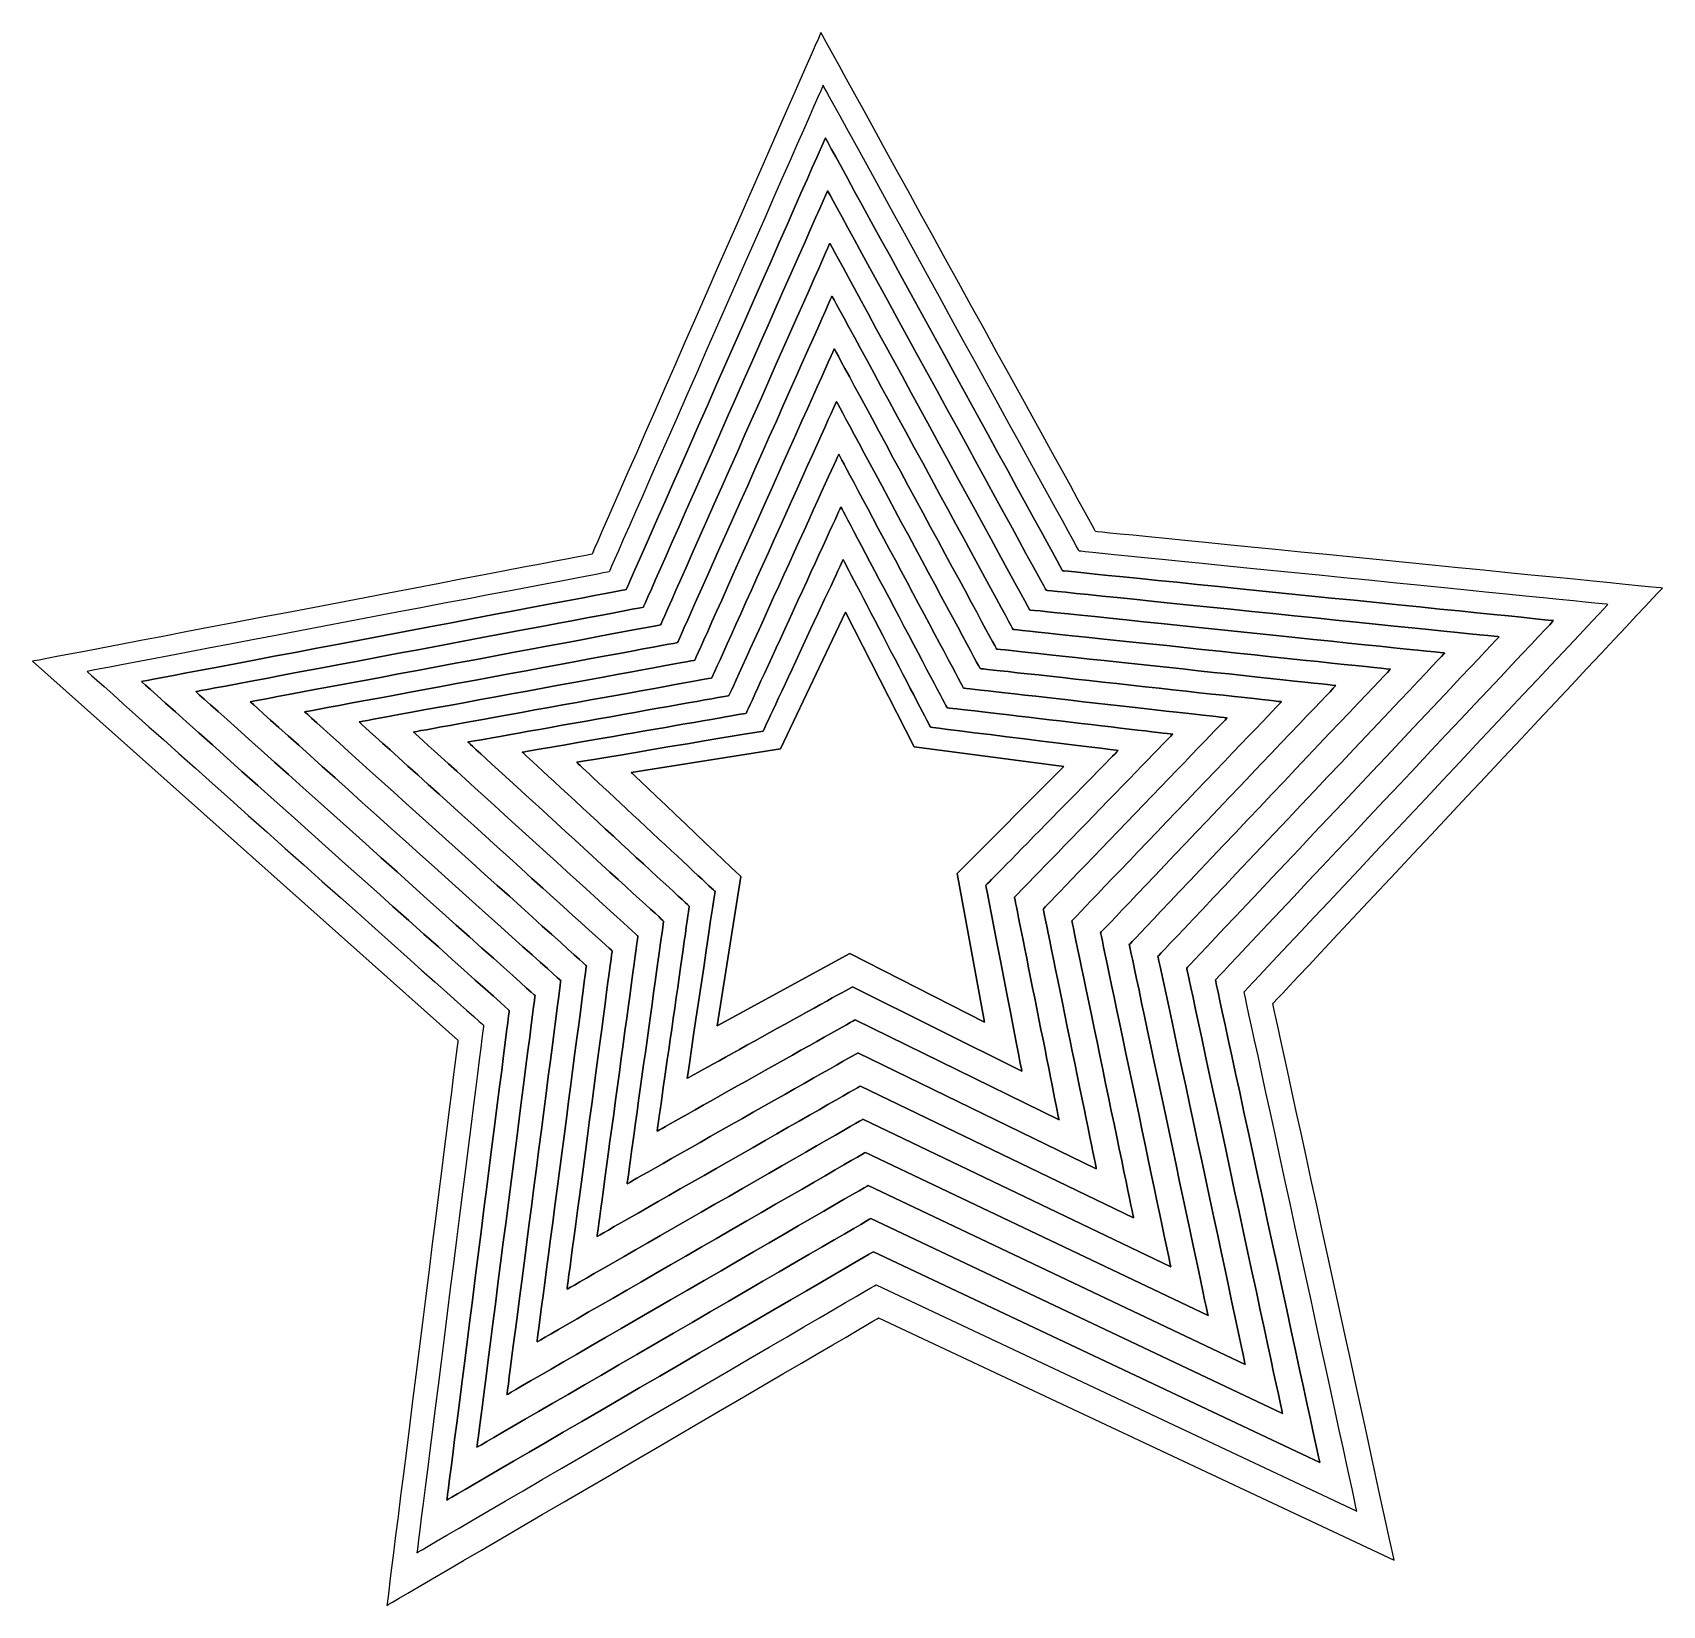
# Model space of a CAD drawing. Header units: centimetres. Extents: x -9.2 to 9.2, y -8.9 to 8.9.
import ezdxf

# ---------------------------------------------------------------- set-up
doc = ezdxf.new("R2010")
doc.units = ezdxf.units.CM
doc.header["$MEASUREMENT"] = 0
doc.layers.add('Layer 1', color=7, linetype='Continuous')

msp = doc.modelspace()

# ---------------------------------------------------------------- linework, layer by layer
at = {"layer": 'Layer 1', "color": 158, "lineweight": 25}
msp.add_open_spline([(6.18997, -8.38735), (6.18997, -8.38735), (0.3553, -5.64661), (0.3553, -5.64661), (0.3553, -5.64661), (0.3553, -5.64661), (0.3553, -5.64661), (0.35529, -5.64662), (0.35529, -5.64662), (0.34444, -5.65296), (-5.21021, -8.8993), (-5.21021, -8.8993), (-5.21021, -8.8993), (-5.21021, -8.8993), (-5.21021, -8.8993), (-5.21021, -8.89928), (-5.21021, -8.89928), (-5.20864, -8.88681), (-4.40662, -2.50327), (-4.40662, -2.50327), (-4.40662, -2.50327), (-4.40662, -2.50327), (-4.40662, -2.50327), (-4.40662, -2.50327), (-4.40662, -2.50327), (-4.40662, -2.50327), (-9.21996, 1.78472), (-9.21996, 1.78472), (-9.21996, 1.78472), (-9.21996, 1.78472), (-9.21996, 1.78472), (-9.21994, 1.78472), (-9.21994, 1.78472), (-9.2076, 1.78708), (-2.88865, 2.99694), (-2.88865, 2.99694), (-2.88865, 2.99694), (-2.88865, 2.99694), (-2.88865, 2.99694), (-2.88864, 2.99696), (-2.88864, 2.99696), (-2.88359, 3.00846), (-0.29793, 8.89976), (-0.29793, 8.89976), (-0.29793, 8.89976), (-0.29793, 8.89976), (-0.29793, 8.89976), (-0.29792, 8.89975), (-0.29792, 8.89975), (-0.29186, 8.88874), (2.81145, 3.25292), (2.81145, 3.25292), (2.81145, 3.25292), (2.81145, 3.25292), (2.81145, 3.25292), (2.81147, 3.25292), (2.81147, 3.25292), (2.82397, 3.25167), (9.22593, 2.61307), (9.22593, 2.61307), (9.22593, 2.61307), (9.22593, 2.61307), (9.22593, 2.61307), (9.22592, 2.61306), (9.22592, 2.61306), (9.21733, 2.6039), (4.81632, -2.08909), (4.81632, -2.08909), (4.81632, -2.08909), (4.81632, -2.08909), (4.81632, -2.08909), (4.81632, -2.08911), (4.81632, -2.08911), (4.819, -2.10139), (6.18997, -8.38735), (6.18997, -8.38735), (6.18997, -8.38735), (6.18997, -8.38735), (6.18997, -8.38735), (6.18997, -8.38735)], degree=3, knots=[0, 0, 0, 0, 0.04761905, 0.04761905, 0.04761905, 0.04761905, 0.0952381, 0.0952381, 0.0952381, 0.0952381, 0.14285714, 0.14285714, 0.14285714, 0.14285714, 0.19047619, 0.19047619, 0.19047619, 0.19047619, 0.23809524, 0.23809524, 0.23809524, 0.23809524, 0.28571429, 0.28571429, 0.28571429, 0.28571429, 0.33333333, 0.33333333, 0.33333333, 0.33333333, 0.38095238, 0.38095238, 0.38095238, 0.38095238, 0.42857143, 0.42857143, 0.42857143, 0.42857143, 0.47619048, 0.47619048, 0.47619048, 0.47619048, 0.52380952, 0.52380952, 0.52380952, 0.52380952, 0.57142857, 0.57142857, 0.57142857, 0.57142857, 0.61904762, 0.61904762, 0.61904762, 0.61904762, 0.66666667, 0.66666667, 0.66666667, 0.66666667, 0.71428571, 0.71428571, 0.71428571, 0.71428571, 0.76190476, 0.76190476, 0.76190476, 0.76190476, 0.80952381, 0.80952381, 0.80952381, 0.80952381, 0.85714286, 0.85714286, 0.85714286, 0.85714286, 0.9047619, 0.9047619, 0.9047619, 0.9047619, 1, 1, 1, 1], dxfattribs=at)
at = {"layer": 'Layer 1', "color": 149, "lineweight": 25}
msp.add_open_spline([(5.76863, -7.83382), (5.76863, -7.83382), (0.32582, -5.27173), (0.32582, -5.27173), (0.32582, -5.27173), (0.32582, -5.27173), (0.32582, -5.27173), (0.32581, -5.27174), (0.32581, -5.27174), (0.31595, -5.2775), (-4.87037, -8.30291), (-4.87037, -8.30291), (-4.87037, -8.30291), (-4.87037, -8.30291), (-4.87037, -8.3029), (-4.87037, -8.30289), (-4.87037, -8.30289), (-4.86894, -8.29155), (-4.11561, -2.33476), (-4.11561, -2.33476), (-4.11561, -2.33476), (-4.11561, -2.33476), (-4.11561, -2.33476), (-4.11561, -2.33476), (-4.11561, -2.33476), (-4.11605, -2.33435), (-8.60415, 1.67043), (-8.60415, 1.67043), (-8.60415, 1.67043), (-8.60415, 1.67043), (-8.60415, 1.67043), (-8.60414, 1.67043), (-8.60414, 1.67043), (-8.59292, 1.67258), (-2.69487, 2.79686), (-2.69487, 2.79686), (-2.69487, 2.79686), (-2.69487, 2.79686), (-2.69487, 2.79686), (-2.69487, 2.79687), (-2.69487, 2.79687), (-2.69028, 2.80733), (-0.27274, 8.30338), (-0.27274, 8.30338), (-0.27274, 8.30338), (-0.27274, 8.30338), (-0.27274, 8.30338), (-0.27273, 8.30337), (-0.27273, 8.30337), (-0.26722, 8.29337), (2.62464, 3.03141), (2.62464, 3.03141), (2.62464, 3.03141), (2.62464, 3.03141), (2.62464, 3.03141), (2.62466, 3.03141), (2.62466, 3.03141), (2.63603, 3.03028), (8.61013, 2.42944), (8.61013, 2.42944), (8.61013, 2.42944), (8.61013, 2.42944), (8.61013, 2.42944), (8.61012, 2.42943), (8.61012, 2.42943), (8.60231, 2.42109), (4.49152, -1.95525), (4.49152, -1.95525), (4.49152, -1.95525), (4.49152, -1.95525), (4.49152, -1.95526), (4.49152, -1.95527), (4.49152, -1.95527), (4.49395, -1.96643), (5.76863, -7.83382), (5.76863, -7.83382), (5.76863, -7.83382), (5.76863, -7.83382), (5.76863, -7.83382), (5.76863, -7.83382)], degree=3, knots=[0, 0, 0, 0, 0.04761905, 0.04761905, 0.04761905, 0.04761905, 0.0952381, 0.0952381, 0.0952381, 0.0952381, 0.14285714, 0.14285714, 0.14285714, 0.14285714, 0.19047619, 0.19047619, 0.19047619, 0.19047619, 0.23809524, 0.23809524, 0.23809524, 0.23809524, 0.28571429, 0.28571429, 0.28571429, 0.28571429, 0.33333333, 0.33333333, 0.33333333, 0.33333333, 0.38095238, 0.38095238, 0.38095238, 0.38095238, 0.42857143, 0.42857143, 0.42857143, 0.42857143, 0.47619048, 0.47619048, 0.47619048, 0.47619048, 0.52380952, 0.52380952, 0.52380952, 0.52380952, 0.57142857, 0.57142857, 0.57142857, 0.57142857, 0.61904762, 0.61904762, 0.61904762, 0.61904762, 0.66666667, 0.66666667, 0.66666667, 0.66666667, 0.71428571, 0.71428571, 0.71428571, 0.71428571, 0.76190476, 0.76190476, 0.76190476, 0.76190476, 0.80952381, 0.80952381, 0.80952381, 0.80952381, 0.85714286, 0.85714286, 0.85714286, 0.85714286, 0.9047619, 0.9047619, 0.9047619, 0.9047619, 1, 1, 1, 1], dxfattribs=at)
at = {"layer": 'Layer 1', "color": 138}
for points, knots in [([(5.34728, -7.2803), (5.34728, -7.2803), (0.29632, -4.89688), (0.29632, -4.89688), (0.29632, -4.89688), (0.29632, -4.89688), (0.29632, -4.89688), (0.29631, -4.89689), (0.29631, -4.89689), (0.28743, -4.90208), (-4.53055, -7.70654), (-4.53055, -7.70654), (-4.53055, -7.70654), (-4.53055, -7.70654), (-4.53055, -7.70654), (-4.53055, -7.70653), (-4.53055, -7.70653), (-4.52927, -7.69633), (-3.82461, -2.16628), (-3.82461, -2.16628), (-3.82461, -2.16628), (-3.82461, -2.16628), (-3.82461, -2.16628), (-3.82461, -2.16628), (-3.82461, -2.16628), (-3.82549, -2.16545), (-7.98835, 1.55611), (-7.98835, 1.55611), (-7.98835, 1.55611), (-7.98835, 1.55611), (-7.98835, 1.55611), (-7.98834, 1.55611), (-7.98834, 1.55611), (-7.97824, 1.55804), (-2.5011, 2.59675), (-2.5011, 2.59675), (-2.5011, 2.59675), (-2.5011, 2.59675), (-2.5011, 2.59675), (-2.5011, 2.59676), (-2.5011, 2.59676), (-2.49697, 2.60618), (-0.24756, 7.70698), (-0.24756, 7.70698), (-0.24756, 7.70698), (-0.24756, 7.70698), (-0.24756, 7.70698), (-0.24755, 7.70697), (-0.24755, 7.70697), (-0.24259, 7.69796), (2.43781, 2.80987), (2.43781, 2.80987), (2.43781, 2.80987), (2.43781, 2.80987), (2.43781, 2.80987), (2.43782, 2.80987), (2.43782, 2.80987), (2.44805, 2.80885), (7.99431, 2.24577), (7.99431, 2.24577), (7.99431, 2.24577), (7.99431, 2.24577), (7.99431, 2.24577), (7.9943, 2.24576), (7.9943, 2.24576), (7.98727, 2.23826), (4.16671, -1.82146), (4.16671, -1.82146), (4.16671, -1.82146), (4.16671, -1.82146), (4.16671, -1.82146), (4.16671, -1.82147), (4.16671, -1.82147), (4.1689, -1.83151), (5.34727, -7.28031), (5.34727, -7.28031), (5.34727, -7.28031), (5.34727, -7.28031), (5.34727, -7.28031), (5.34727, -7.28031), (5.34727, -7.28031), (5.34727, -7.28031), (5.34728, -7.2803), (5.34728, -7.2803)], [0, 0, 0, 0, 0.04545455, 0.04545455, 0.04545455, 0.04545455, 0.09090909, 0.09090909, 0.09090909, 0.09090909, 0.13636364, 0.13636364, 0.13636364, 0.13636364, 0.18181818, 0.18181818, 0.18181818, 0.18181818, 0.22727273, 0.22727273, 0.22727273, 0.22727273, 0.27272727, 0.27272727, 0.27272727, 0.27272727, 0.31818182, 0.31818182, 0.31818182, 0.31818182, 0.36363636, 0.36363636, 0.36363636, 0.36363636, 0.40909091, 0.40909091, 0.40909091, 0.40909091, 0.45454545, 0.45454545, 0.45454545, 0.45454545, 0.5, 0.5, 0.5, 0.5, 0.54545455, 0.54545455, 0.54545455, 0.54545455, 0.59090909, 0.59090909, 0.59090909, 0.59090909, 0.63636364, 0.63636364, 0.63636364, 0.63636364, 0.68181818, 0.68181818, 0.68181818, 0.68181818, 0.72727273, 0.72727273, 0.72727273, 0.72727273, 0.77272727, 0.77272727, 0.77272727, 0.77272727, 0.81818182, 0.81818182, 0.81818182, 0.81818182, 0.86363636, 0.86363636, 0.86363636, 0.86363636, 0.90909091, 0.90909091, 0.90909091, 0.90909091, 1, 1, 1, 1]), ([(5.34728, -7.2803), (5.34728, -7.2803), (5.34728, -7.2803), (5.34728, -7.2803), (5.34728, -7.2803), (5.34728, -7.2803), (5.34728, -7.2803), (5.34728, -7.2803)], [0, 0, 0, 0, 0.33333333, 0.33333333, 0.33333333, 0.33333333, 1, 1, 1, 1])]:
    msp.add_open_spline(points, degree=3, knots=knots, dxfattribs=at)
at = {"layer": 'Layer 1', "lineweight": 25}
for points, knots in [([(5.34728, -7.2803), (5.34728, -7.2803), (0.29632, -4.89688), (0.29632, -4.89688), (0.29632, -4.89688), (0.29632, -4.89688), (0.29632, -4.89688), (0.29631, -4.89689), (0.29631, -4.89689), (0.28743, -4.90208), (-4.53055, -7.70654), (-4.53055, -7.70654), (-4.53055, -7.70654), (-4.53055, -7.70654), (-4.53055, -7.70654), (-4.53055, -7.70653), (-4.53055, -7.70653), (-4.52927, -7.69633), (-3.82461, -2.16628), (-3.82461, -2.16628), (-3.82461, -2.16628), (-3.82461, -2.16628), (-3.82461, -2.16628), (-3.82461, -2.16628), (-3.82461, -2.16628), (-3.82549, -2.16545), (-7.98835, 1.55611), (-7.98835, 1.55611), (-7.98835, 1.55611), (-7.98835, 1.55611), (-7.98835, 1.55611), (-7.98834, 1.55611), (-7.98834, 1.55611), (-7.97824, 1.55804), (-2.5011, 2.59675), (-2.5011, 2.59675), (-2.5011, 2.59675), (-2.5011, 2.59675), (-2.5011, 2.59675), (-2.5011, 2.59676), (-2.5011, 2.59676), (-2.49697, 2.60618), (-0.24756, 7.70698), (-0.24756, 7.70698), (-0.24756, 7.70698), (-0.24756, 7.70698), (-0.24756, 7.70698), (-0.24755, 7.70697), (-0.24755, 7.70697), (-0.24259, 7.69796), (2.43781, 2.80987), (2.43781, 2.80987), (2.43781, 2.80987), (2.43781, 2.80987), (2.43781, 2.80987), (2.43782, 2.80987), (2.43782, 2.80987), (2.44805, 2.80885), (7.99431, 2.24577), (7.99431, 2.24577), (7.99431, 2.24577), (7.99431, 2.24577), (7.99431, 2.24577), (7.9943, 2.24576), (7.9943, 2.24576), (7.98727, 2.23826), (4.16671, -1.82146), (4.16671, -1.82146), (4.16671, -1.82146), (4.16671, -1.82146), (4.16671, -1.82146), (4.16671, -1.82147), (4.16671, -1.82147), (4.1689, -1.83151), (5.34727, -7.28031), (5.34727, -7.28031), (5.34727, -7.28031), (5.34727, -7.28031), (5.34727, -7.28031), (5.34727, -7.28031)], [0, 0, 0, 0, 0.04761905, 0.04761905, 0.04761905, 0.04761905, 0.0952381, 0.0952381, 0.0952381, 0.0952381, 0.14285714, 0.14285714, 0.14285714, 0.14285714, 0.19047619, 0.19047619, 0.19047619, 0.19047619, 0.23809524, 0.23809524, 0.23809524, 0.23809524, 0.28571429, 0.28571429, 0.28571429, 0.28571429, 0.33333333, 0.33333333, 0.33333333, 0.33333333, 0.38095238, 0.38095238, 0.38095238, 0.38095238, 0.42857143, 0.42857143, 0.42857143, 0.42857143, 0.47619048, 0.47619048, 0.47619048, 0.47619048, 0.52380952, 0.52380952, 0.52380952, 0.52380952, 0.57142857, 0.57142857, 0.57142857, 0.57142857, 0.61904762, 0.61904762, 0.61904762, 0.61904762, 0.66666667, 0.66666667, 0.66666667, 0.66666667, 0.71428571, 0.71428571, 0.71428571, 0.71428571, 0.76190476, 0.76190476, 0.76190476, 0.76190476, 0.80952381, 0.80952381, 0.80952381, 0.80952381, 0.85714286, 0.85714286, 0.85714286, 0.85714286, 0.9047619, 0.9047619, 0.9047619, 0.9047619, 1, 1, 1, 1]), ([(4.92594, -6.72677), (4.92594, -6.72677), (0.26683, -4.52201), (0.26683, -4.52201), (0.26683, -4.52201), (0.26683, -4.52201), (0.26683, -4.52201), (0.26682, -4.52201), (0.26682, -4.52201), (0.25893, -4.52662), (-4.19072, -7.11015), (-4.19072, -7.11015), (-4.19072, -7.11015), (-4.19072, -7.11015), (-4.19072, -7.11015), (-4.19072, -7.11014), (-4.19072, -7.11014), (-4.18958, -7.10107), (-3.53361, -1.99777), (-3.53361, -1.99777), (-3.53361, -1.99777), (-3.53361, -1.99777), (-3.53361, -1.99777), (-3.53361, -1.99777), (-3.53361, -1.99777), (-3.53493, -1.99652), (-7.37254, 1.44183), (-7.37254, 1.44183), (-7.37254, 1.44183), (-7.37254, 1.44183), (-7.37254, 1.44183), (-7.37253, 1.44183), (-7.37253, 1.44183), (-7.36356, 1.44355), (-2.30732, 2.39669), (-2.30732, 2.39669), (-2.30732, 2.39669), (-2.30732, 2.39669), (-2.30732, 2.39669), (-2.30732, 2.3967), (-2.30732, 2.3967), (-2.30365, 2.40507), (-0.22236, 7.11063), (-0.22236, 7.11063), (-0.22236, 7.11063), (-0.22236, 7.11063), (-0.22236, 7.11063), (-0.22236, 7.11062), (-0.22236, 7.11062), (-0.21795, 7.10261), (2.251, 2.58838), (2.251, 2.58838), (2.251, 2.58838), (2.251, 2.58838), (2.251, 2.58838), (2.25101, 2.58838), (2.25101, 2.58838), (2.2601, 2.58748), (7.37851, 2.06216), (7.37851, 2.06216), (7.37851, 2.06216), (7.37851, 2.06216), (7.37851, 2.06216), (7.3785, 2.06215), (7.3785, 2.06215), (7.37225, 2.05549), (3.84191, -1.6876), (3.84191, -1.6876), (3.84191, -1.6876), (3.84191, -1.6876), (3.84191, -1.6876), (3.84191, -1.68761), (3.84191, -1.68761), (3.84386, -1.69654), (4.92593, -6.72676), (4.92593, -6.72676), (4.92593, -6.72676), (4.92593, -6.72676), (4.92593, -6.72676), (4.92593, -6.72676)], [0, 0, 0, 0, 0.04761905, 0.04761905, 0.04761905, 0.04761905, 0.0952381, 0.0952381, 0.0952381, 0.0952381, 0.14285714, 0.14285714, 0.14285714, 0.14285714, 0.19047619, 0.19047619, 0.19047619, 0.19047619, 0.23809524, 0.23809524, 0.23809524, 0.23809524, 0.28571429, 0.28571429, 0.28571429, 0.28571429, 0.33333333, 0.33333333, 0.33333333, 0.33333333, 0.38095238, 0.38095238, 0.38095238, 0.38095238, 0.42857143, 0.42857143, 0.42857143, 0.42857143, 0.47619048, 0.47619048, 0.47619048, 0.47619048, 0.52380952, 0.52380952, 0.52380952, 0.52380952, 0.57142857, 0.57142857, 0.57142857, 0.57142857, 0.61904762, 0.61904762, 0.61904762, 0.61904762, 0.66666667, 0.66666667, 0.66666667, 0.66666667, 0.71428571, 0.71428571, 0.71428571, 0.71428571, 0.76190476, 0.76190476, 0.76190476, 0.76190476, 0.80952381, 0.80952381, 0.80952381, 0.80952381, 0.85714286, 0.85714286, 0.85714286, 0.85714286, 0.9047619, 0.9047619, 0.9047619, 0.9047619, 1, 1, 1, 1]), ([(4.50459, -6.17325), (4.50459, -6.17325), (0.23733, -4.14714), (0.23733, -4.14714), (0.23733, -4.14714), (0.23733, -4.14714), (0.23733, -4.14714), (0.23732, -4.14714), (0.23732, -4.14714), (0.23042, -4.15118), (-3.85089, -6.51377), (-3.85089, -6.51377), (-3.85089, -6.51377), (-3.85089, -6.51377), (-3.85089, -6.51377), (-3.85089, -6.51376), (-3.85089, -6.51376), (-3.8499, -6.50582), (-3.24261, -1.82927), (-3.24261, -1.82927), (-3.24261, -1.82927), (-3.24261, -1.82927), (-3.24261, -1.82927), (-3.24261, -1.82927), (-3.24261, -1.82927), (-3.24436, -1.82761), (-6.75674, 1.32753), (-6.75674, 1.32753), (-6.75674, 1.32753), (-6.75674, 1.32753), (-6.75674, 1.32753), (-6.75673, 1.32753), (-6.75673, 1.32753), (-6.74887, 1.32903), (-2.11354, 2.1966), (-2.11354, 2.1966), (-2.11354, 2.1966), (-2.11354, 2.1966), (-2.11354, 2.1966), (-2.11354, 2.19661), (-2.11354, 2.19661), (-2.11033, 2.20393), (-0.19717, 6.51424), (-0.19717, 6.51424), (-0.19717, 6.51424), (-0.19717, 6.51424), (-0.19717, 6.51424), (-0.19717, 6.51423), (-0.19717, 6.51423), (-0.19331, 6.50723), (2.06419, 2.36686), (2.06419, 2.36686), (2.06419, 2.36686), (2.06419, 2.36686), (2.06419, 2.36686), (2.0642, 2.36686), (2.0642, 2.36686), (2.07216, 2.36607), (6.7627, 1.87851), (6.7627, 1.87851), (6.7627, 1.87851), (6.7627, 1.87851), (6.7627, 1.87851), (6.76269, 1.8785), (6.76269, 1.8785), (6.75722, 1.87267), (3.51711, -1.55379), (3.51711, -1.55379), (3.51711, -1.55379), (3.51711, -1.55379), (3.51711, -1.55379), (3.51711, -1.5538), (3.51711, -1.5538), (3.51882, -1.56161), (4.50458, -6.17325), (4.50458, -6.17325), (4.50458, -6.17325), (4.50458, -6.17325), (4.50458, -6.17325), (4.50458, -6.17325)], [0, 0, 0, 0, 0.04761905, 0.04761905, 0.04761905, 0.04761905, 0.0952381, 0.0952381, 0.0952381, 0.0952381, 0.14285714, 0.14285714, 0.14285714, 0.14285714, 0.19047619, 0.19047619, 0.19047619, 0.19047619, 0.23809524, 0.23809524, 0.23809524, 0.23809524, 0.28571429, 0.28571429, 0.28571429, 0.28571429, 0.33333333, 0.33333333, 0.33333333, 0.33333333, 0.38095238, 0.38095238, 0.38095238, 0.38095238, 0.42857143, 0.42857143, 0.42857143, 0.42857143, 0.47619048, 0.47619048, 0.47619048, 0.47619048, 0.52380952, 0.52380952, 0.52380952, 0.52380952, 0.57142857, 0.57142857, 0.57142857, 0.57142857, 0.61904762, 0.61904762, 0.61904762, 0.61904762, 0.66666667, 0.66666667, 0.66666667, 0.66666667, 0.71428571, 0.71428571, 0.71428571, 0.71428571, 0.76190476, 0.76190476, 0.76190476, 0.76190476, 0.80952381, 0.80952381, 0.80952381, 0.80952381, 0.85714286, 0.85714286, 0.85714286, 0.85714286, 0.9047619, 0.9047619, 0.9047619, 0.9047619, 1, 1, 1, 1]), ([(4.08325, -5.61973), (4.08325, -5.61973), (0.20785, -3.77228), (0.20785, -3.77228), (0.20785, -3.77228), (0.20785, -3.77228), (0.20785, -3.77228), (0.20784, -3.77228), (0.20784, -3.77228), (0.20193, -3.77574), (-3.51105, -5.91739), (-3.51105, -5.91739), (-3.51105, -5.91739), (-3.51105, -5.91739), (-3.51105, -5.91739), (-3.51105, -5.91738), (-3.51105, -5.91738), (-3.51019, -5.91058), (-2.95158, -1.66077), (-2.95158, -1.66077), (-2.95158, -1.66077), (-2.95158, -1.66077), (-2.95158, -1.66077), (-2.95158, -1.66077), (-2.95158, -1.66077), (-2.95378, -1.65869), (-6.14091, 1.21324), (-6.14091, 1.21324), (-6.14091, 1.21324), (-6.14091, 1.21324), (-6.14091, 1.21324), (-6.14091, 1.21324), (-6.14091, 1.21324), (-6.13417, 1.21453), (-1.91975, 1.99653), (-1.91975, 1.99653), (-1.91975, 1.99653), (-1.91975, 1.99653), (-1.91975, 1.99653), (-1.91975, 1.99654), (-1.91975, 1.99654), (-1.917, 2.00282), (-0.17196, 5.91789), (-0.17196, 5.91789), (-0.17196, 5.91789), (-0.17196, 5.91789), (-0.17196, 5.91789), (-0.17196, 5.91788), (-0.17196, 5.91788), (-0.16866, 5.91187), (1.87739, 2.14537), (1.87739, 2.14537), (1.87739, 2.14537), (1.87739, 2.14537), (1.8774, 2.14537), (1.8774, 2.14537), (1.8774, 2.14537), (1.88422, 2.14468), (6.14691, 1.69489), (6.14691, 1.69489), (6.14691, 1.69489), (6.14691, 1.69489), (6.14691, 1.69489), (6.14691, 1.69488), (6.14691, 1.69488), (6.14222, 1.68988), (3.19233, -1.41994), (3.19233, -1.41994), (3.19233, -1.41994), (3.19233, -1.41994), (3.19233, -1.41994), (3.19233, -1.41995), (3.19233, -1.41995), (3.1938, -1.42665), (4.08325, -5.61971), (4.08325, -5.61971), (4.08325, -5.61971), (4.08325, -5.61971), (4.08325, -5.61971), (4.08325, -5.61971)], [0, 0, 0, 0, 0.04761905, 0.04761905, 0.04761905, 0.04761905, 0.0952381, 0.0952381, 0.0952381, 0.0952381, 0.14285714, 0.14285714, 0.14285714, 0.14285714, 0.19047619, 0.19047619, 0.19047619, 0.19047619, 0.23809524, 0.23809524, 0.23809524, 0.23809524, 0.28571429, 0.28571429, 0.28571429, 0.28571429, 0.33333333, 0.33333333, 0.33333333, 0.33333333, 0.38095238, 0.38095238, 0.38095238, 0.38095238, 0.42857143, 0.42857143, 0.42857143, 0.42857143, 0.47619048, 0.47619048, 0.47619048, 0.47619048, 0.52380952, 0.52380952, 0.52380952, 0.52380952, 0.57142857, 0.57142857, 0.57142857, 0.57142857, 0.61904762, 0.61904762, 0.61904762, 0.61904762, 0.66666667, 0.66666667, 0.66666667, 0.66666667, 0.71428571, 0.71428571, 0.71428571, 0.71428571, 0.76190476, 0.76190476, 0.76190476, 0.76190476, 0.80952381, 0.80952381, 0.80952381, 0.80952381, 0.85714286, 0.85714286, 0.85714286, 0.85714286, 0.9047619, 0.9047619, 0.9047619, 0.9047619, 1, 1, 1, 1]), ([(3.6619, -5.06621), (3.6619, -5.06621), (0.17835, -3.39743), (0.17835, -3.39743), (0.17835, -3.39743), (0.17835, -3.39743), (0.17835, -3.39743), (0.17834, -3.39743), (0.17834, -3.39743), (0.17341, -3.40031), (-3.17123, -5.32103), (-3.17123, -5.32103), (-3.17123, -5.32103), (-3.17123, -5.32103), (-3.17123, -5.32103), (-3.17123, -5.32102), (-3.17123, -5.32102), (-3.17052, -5.31536), (-2.6606, -1.4923), (-2.6606, -1.4923), (-2.6606, -1.4923), (-2.6606, -1.4923), (-2.6606, -1.4923), (-2.66061, -1.49229), (-2.66061, -1.49229), (-2.66324, -1.48979), (-5.52514, 1.09892), (-5.52514, 1.09892), (-5.52514, 1.09892), (-5.52514, 1.09892), (-5.52514, 1.09892), (-5.52513, 1.09892), (-5.52513, 1.09892), (-5.51952, 1.09999), (-1.72601, 1.79642), (-1.72601, 1.79642), (-1.72601, 1.79642), (-1.72601, 1.79642), (-1.72601, 1.79642), (-1.72601, 1.79642), (-1.72601, 1.79642), (-1.72371, 1.80166), (-0.14681, 5.32148), (-0.14681, 5.32148), (-0.14681, 5.32148), (-0.14681, 5.32148), (-0.14681, 5.32148), (-0.14681, 5.32148), (-0.14681, 5.32148), (-0.14406, 5.31648), (1.69055, 1.92383), (1.69055, 1.92383), (1.69055, 1.92383), (1.69055, 1.92383), (1.69055, 1.92383), (1.69055, 1.92383), (1.69055, 1.92383), (1.69624, 1.92326), (5.53108, 1.51122), (5.53108, 1.51122), (5.53108, 1.51122), (5.53108, 1.51122), (5.53108, 1.51122), (5.53107, 1.51122), (5.53107, 1.51122), (5.52717, 1.50705), (2.86749, -1.28614), (2.86749, -1.28614), (2.86749, -1.28614), (2.86749, -1.28614), (2.86749, -1.28615), (2.86749, -1.28615), (2.86749, -1.28615), (2.86871, -1.29173), (3.66187, -5.06621), (3.66187, -5.06621), (3.66187, -5.06621), (3.66187, -5.06621), (3.66187, -5.06621), (3.66187, -5.06621)], [0, 0, 0, 0, 0.04761905, 0.04761905, 0.04761905, 0.04761905, 0.0952381, 0.0952381, 0.0952381, 0.0952381, 0.14285714, 0.14285714, 0.14285714, 0.14285714, 0.19047619, 0.19047619, 0.19047619, 0.19047619, 0.23809524, 0.23809524, 0.23809524, 0.23809524, 0.28571429, 0.28571429, 0.28571429, 0.28571429, 0.33333333, 0.33333333, 0.33333333, 0.33333333, 0.38095238, 0.38095238, 0.38095238, 0.38095238, 0.42857143, 0.42857143, 0.42857143, 0.42857143, 0.47619048, 0.47619048, 0.47619048, 0.47619048, 0.52380952, 0.52380952, 0.52380952, 0.52380952, 0.57142857, 0.57142857, 0.57142857, 0.57142857, 0.61904762, 0.61904762, 0.61904762, 0.61904762, 0.66666667, 0.66666667, 0.66666667, 0.66666667, 0.71428571, 0.71428571, 0.71428571, 0.71428571, 0.76190476, 0.76190476, 0.76190476, 0.76190476, 0.80952381, 0.80952381, 0.80952381, 0.80952381, 0.85714286, 0.85714286, 0.85714286, 0.85714286, 0.9047619, 0.9047619, 0.9047619, 0.9047619, 1, 1, 1, 1]), ([(3.24056, -4.51268), (3.24056, -4.51268), (0.14886, -3.02255), (0.14886, -3.02255), (0.14886, -3.02255), (0.14886, -3.02255), (0.14886, -3.02255), (0.14886, -3.02255), (0.14886, -3.02255), (0.14491, -3.02486), (-2.8314, -4.72463), (-2.8314, -4.72463), (-2.8314, -4.72463), (-2.8314, -4.72463), (-2.83139, -4.72463), (-2.83139, -4.72462), (-2.83139, -4.72462), (-2.83082, -4.72009), (-2.36959, -1.32378), (-2.36959, -1.32378), (-2.36959, -1.32378), (-2.36959, -1.32378), (-2.36959, -1.32378), (-2.36959, -1.32377), (-2.36959, -1.32377), (-2.37267, -1.32086), (-4.90933, 0.98464), (-4.90933, 0.98464), (-4.90933, 0.98464), (-4.90933, 0.98464), (-4.90932, 0.98464), (-4.90932, 0.98464), (-4.90932, 0.98464), (-4.90483, 0.9855), (-1.53222, 1.59635), (-1.53222, 1.59635), (-1.53222, 1.59635), (-1.53222, 1.59635), (-1.53222, 1.59635), (-1.53222, 1.59636), (-1.53222, 1.59636), (-1.53038, 1.60054), (-0.12161, 4.72513), (-0.12161, 4.72513), (-0.12161, 4.72513), (-0.12161, 4.72513), (-0.12161, 4.72513), (-0.12161, 4.72512), (-0.12161, 4.72512), (-0.11941, 4.72112), (1.50375, 1.70234), (1.50375, 1.70234), (1.50375, 1.70234), (1.50375, 1.70234), (1.50375, 1.70234), (1.50375, 1.70234), (1.50375, 1.70234), (1.5083, 1.70188), (4.91529, 1.3276), (4.91529, 1.3276), (4.91529, 1.3276), (4.91529, 1.3276), (4.91529, 1.3276), (4.91528, 1.3276), (4.91528, 1.3276), (4.91216, 1.32427), (2.54271, -1.1523), (2.54271, -1.1523), (2.54271, -1.1523), (2.54271, -1.1523), (2.54271, -1.1523), (2.54271, -1.1523), (2.54271, -1.1523), (2.54368, -1.15677), (3.24054, -4.51266), (3.24054, -4.51266), (3.24054, -4.51266), (3.24054, -4.51266), (3.24054, -4.51266), (3.24054, -4.51266)], [0, 0, 0, 0, 0.04761905, 0.04761905, 0.04761905, 0.04761905, 0.0952381, 0.0952381, 0.0952381, 0.0952381, 0.14285714, 0.14285714, 0.14285714, 0.14285714, 0.19047619, 0.19047619, 0.19047619, 0.19047619, 0.23809524, 0.23809524, 0.23809524, 0.23809524, 0.28571429, 0.28571429, 0.28571429, 0.28571429, 0.33333333, 0.33333333, 0.33333333, 0.33333333, 0.38095238, 0.38095238, 0.38095238, 0.38095238, 0.42857143, 0.42857143, 0.42857143, 0.42857143, 0.47619048, 0.47619048, 0.47619048, 0.47619048, 0.52380952, 0.52380952, 0.52380952, 0.52380952, 0.57142857, 0.57142857, 0.57142857, 0.57142857, 0.61904762, 0.61904762, 0.61904762, 0.61904762, 0.66666667, 0.66666667, 0.66666667, 0.66666667, 0.71428571, 0.71428571, 0.71428571, 0.71428571, 0.76190476, 0.76190476, 0.76190476, 0.76190476, 0.80952381, 0.80952381, 0.80952381, 0.80952381, 0.85714286, 0.85714286, 0.85714286, 0.85714286, 0.9047619, 0.9047619, 0.9047619, 0.9047619, 1, 1, 1, 1]), ([(2.81921, -3.95916), (2.81921, -3.95916), (0.11937, -2.6477), (0.11937, -2.6477), (0.11937, -2.6477), (0.11937, -2.6477), (0.11937, -2.6477), (0.11937, -2.6477), (0.11937, -2.6477), (0.1164, -2.64943), (-2.49156, -4.12826), (-2.49156, -4.12826), (-2.49156, -4.12826), (-2.49156, -4.12826), (-2.49156, -4.12826), (-2.49156, -4.12826), (-2.49156, -4.12826), (-2.49113, -4.12486), (-2.07857, -1.1553), (-2.07857, -1.1553), (-2.07857, -1.1553), (-2.07857, -1.1553), (-2.07858, -1.1553), (-2.07858, -1.15529), (-2.07858, -1.15529), (-2.08209, -1.15196), (-4.29351, 0.87033), (-4.29351, 0.87033), (-4.29351, 0.87033), (-4.29351, 0.87033), (-4.29351, 0.87033), (-4.2935, 0.87033), (-4.2935, 0.87033), (-4.29013, 0.87097), (-1.33843, 1.39625), (-1.33843, 1.39625), (-1.33843, 1.39625), (-1.33843, 1.39625), (-1.33843, 1.39625), (-1.33842, 1.39625), (-1.33842, 1.39625), (-1.33705, 1.39939), (-0.09639, 4.12872), (-0.09639, 4.12872), (-0.09639, 4.12872), (-0.09639, 4.12872), (-0.09639, 4.12872), (-0.09639, 4.12872), (-0.09639, 4.12872), (-0.09474, 4.12572), (1.31696, 1.4808), (1.31696, 1.4808), (1.31696, 1.4808), (1.31696, 1.4808), (1.31696, 1.4808), (1.31697, 1.4808), (1.31697, 1.4808), (1.32038, 1.48046), (4.29951, 1.14394), (4.29951, 1.14394), (4.29951, 1.14394), (4.29951, 1.14394), (4.29951, 1.14394), (4.2995, 1.14394), (4.2995, 1.14394), (4.29716, 1.14144), (2.21793, -1.01849), (2.21793, -1.01849), (2.21793, -1.01849), (2.21793, -1.01849), (2.21794, -1.01849), (2.21794, -1.01849), (2.21794, -1.01849), (2.21866, -1.02184), (2.81922, -3.95915), (2.81922, -3.95915), (2.81922, -3.95915), (2.81922, -3.95915), (2.81922, -3.95915), (2.81922, -3.95915)], [0, 0, 0, 0, 0.04761905, 0.04761905, 0.04761905, 0.04761905, 0.0952381, 0.0952381, 0.0952381, 0.0952381, 0.14285714, 0.14285714, 0.14285714, 0.14285714, 0.19047619, 0.19047619, 0.19047619, 0.19047619, 0.23809524, 0.23809524, 0.23809524, 0.23809524, 0.28571429, 0.28571429, 0.28571429, 0.28571429, 0.33333333, 0.33333333, 0.33333333, 0.33333333, 0.38095238, 0.38095238, 0.38095238, 0.38095238, 0.42857143, 0.42857143, 0.42857143, 0.42857143, 0.47619048, 0.47619048, 0.47619048, 0.47619048, 0.52380952, 0.52380952, 0.52380952, 0.52380952, 0.57142857, 0.57142857, 0.57142857, 0.57142857, 0.61904762, 0.61904762, 0.61904762, 0.61904762, 0.66666667, 0.66666667, 0.66666667, 0.66666667, 0.71428571, 0.71428571, 0.71428571, 0.71428571, 0.76190476, 0.76190476, 0.76190476, 0.76190476, 0.80952381, 0.80952381, 0.80952381, 0.80952381, 0.85714286, 0.85714286, 0.85714286, 0.85714286, 0.9047619, 0.9047619, 0.9047619, 0.9047619, 1, 1, 1, 1]), ([(2.39787, -3.40564), (2.39787, -3.40564), (0.08987, -2.27283), (0.08987, -2.27283), (0.08987, -2.27283), (0.08987, -2.27283), (0.08987, -2.27283), (0.08987, -2.27283), (0.08987, -2.27283), (0.0879, -2.27399), (-2.15174, -3.53189), (-2.15174, -3.53189), (-2.15174, -3.53189), (-2.15174, -3.53189), (-2.15174, -3.53189), (-2.15174, -3.53189), (-2.15174, -3.53189), (-2.15145, -3.52962), (-1.78758, -0.98681), (-1.78758, -0.98681), (-1.78758, -0.98681), (-1.78758, -0.98681), (-1.78758, -0.98681), (-1.78759, -0.9868), (-1.78759, -0.9868), (-1.79154, -0.98305), (-3.67772, 0.75602), (-3.67772, 0.75602), (-3.67772, 0.75602), (-3.67772, 0.75602), (-3.67772, 0.75602), (-3.67772, 0.75602), (-3.67772, 0.75602), (-3.67547, 0.75645), (-1.14467, 1.19616), (-1.14467, 1.19616), (-1.14467, 1.19616), (-1.14467, 1.19616), (-1.14467, 1.19616), (-1.14467, 1.19616), (-1.14467, 1.19616), (-1.14375, 1.19825), (-0.07122, 3.53234), (-0.07122, 3.53234), (-0.07122, 3.53234), (-0.07122, 3.53234), (-0.07122, 3.53234), (-0.07122, 3.53234), (-0.07122, 3.53234), (-0.07012, 3.53034), (1.13013, 1.25928), (1.13013, 1.25928), (1.13013, 1.25928), (1.13013, 1.25928), (1.13013, 1.25928), (1.13013, 1.25928), (1.13013, 1.25928), (1.1324, 1.25904), (3.68368, 0.9603), (3.68368, 0.9603), (3.68368, 0.9603), (3.68368, 0.9603), (3.68368, 0.9603), (3.68368, 0.9603), (3.68368, 0.9603), (3.68212, 0.95864), (1.89311, -0.88466), (1.89311, -0.88466), (1.89311, -0.88466), (1.89311, -0.88466), (1.89311, -0.88466), (1.89311, -0.88466), (1.89311, -0.88466), (1.89359, -0.88689), (2.39785, -3.40563), (2.39785, -3.40563), (2.39785, -3.40563), (2.39785, -3.40563), (2.39785, -3.40563), (2.39785, -3.40563)], [0, 0, 0, 0, 0.04761905, 0.04761905, 0.04761905, 0.04761905, 0.0952381, 0.0952381, 0.0952381, 0.0952381, 0.14285714, 0.14285714, 0.14285714, 0.14285714, 0.19047619, 0.19047619, 0.19047619, 0.19047619, 0.23809524, 0.23809524, 0.23809524, 0.23809524, 0.28571429, 0.28571429, 0.28571429, 0.28571429, 0.33333333, 0.33333333, 0.33333333, 0.33333333, 0.38095238, 0.38095238, 0.38095238, 0.38095238, 0.42857143, 0.42857143, 0.42857143, 0.42857143, 0.47619048, 0.47619048, 0.47619048, 0.47619048, 0.52380952, 0.52380952, 0.52380952, 0.52380952, 0.57142857, 0.57142857, 0.57142857, 0.57142857, 0.61904762, 0.61904762, 0.61904762, 0.61904762, 0.66666667, 0.66666667, 0.66666667, 0.66666667, 0.71428571, 0.71428571, 0.71428571, 0.71428571, 0.76190476, 0.76190476, 0.76190476, 0.76190476, 0.80952381, 0.80952381, 0.80952381, 0.80952381, 0.85714286, 0.85714286, 0.85714286, 0.85714286, 0.9047619, 0.9047619, 0.9047619, 0.9047619, 1, 1, 1, 1]), ([(1.97652, -2.85211), (1.97652, -2.85211), (0.06038, -1.89797), (0.06038, -1.89797), (0.06038, -1.89797), (0.06038, -1.89797), (0.06038, -1.89797), (0.06038, -1.89797), (0.06038, -1.89797), (0.05939, -1.89854), (-1.81191, -2.93551), (-1.81191, -2.93551), (-1.81191, -2.93551), (-1.81191, -2.93551), (-1.81191, -2.93551), (-1.81191, -2.93551), (-1.81191, -2.93551), (-1.81178, -2.93438), (-1.49658, -0.81832), (-1.49658, -0.81832), (-1.49658, -0.81832), (-1.49658, -0.81832), (-1.49658, -0.81832), (-1.49659, -0.81831), (-1.49659, -0.81831), (-1.50098, -0.81414), (-3.06191, 0.64171), (-3.06191, 0.64171), (-3.06191, 0.64171), (-3.06191, 0.64171), (-3.06191, 0.64171), (-3.06191, 0.64171), (-3.06191, 0.64171), (-3.06078, 0.64192), (-0.9509, 0.99606), (-0.9509, 0.99606), (-0.9509, 0.99606), (-0.9509, 0.99606), (-0.9509, 0.99606), (-0.9509, 0.99606), (-0.9509, 0.99606), (-0.95044, 0.99711), (-0.04604, 2.93595), (-0.04604, 2.93595), (-0.04604, 2.93595), (-0.04604, 2.93595), (-0.04604, 2.93595), (-0.04604, 2.93595), (-0.04604, 2.93595), (-0.04548, 2.93495), (0.94332, 1.03776), (0.94332, 1.03776), (0.94332, 1.03776), (0.94332, 1.03776), (0.94332, 1.03776), (0.94332, 1.03776), (0.94332, 1.03776), (0.94446, 1.03765), (3.06789, 0.77665), (3.06789, 0.77665), (3.06789, 0.77665), (3.06789, 0.77665), (3.06789, 0.77665), (3.06789, 0.77665), (3.06789, 0.77665), (3.06711, 0.77581), (1.56833, -0.75086), (1.56833, -0.75086), (1.56833, -0.75086), (1.56833, -0.75086), (1.56833, -0.75086), (1.56833, -0.75086), (1.56833, -0.75086), (1.56857, -0.75198), (1.97652, -2.85213), (1.97652, -2.85213), (1.97652, -2.85213), (1.97652, -2.85213), (1.97652, -2.85213), (1.97652, -2.85213)], [0, 0, 0, 0, 0.04761905, 0.04761905, 0.04761905, 0.04761905, 0.0952381, 0.0952381, 0.0952381, 0.0952381, 0.14285714, 0.14285714, 0.14285714, 0.14285714, 0.19047619, 0.19047619, 0.19047619, 0.19047619, 0.23809524, 0.23809524, 0.23809524, 0.23809524, 0.28571429, 0.28571429, 0.28571429, 0.28571429, 0.33333333, 0.33333333, 0.33333333, 0.33333333, 0.38095238, 0.38095238, 0.38095238, 0.38095238, 0.42857143, 0.42857143, 0.42857143, 0.42857143, 0.47619048, 0.47619048, 0.47619048, 0.47619048, 0.52380952, 0.52380952, 0.52380952, 0.52380952, 0.57142857, 0.57142857, 0.57142857, 0.57142857, 0.61904762, 0.61904762, 0.61904762, 0.61904762, 0.66666667, 0.66666667, 0.66666667, 0.66666667, 0.71428571, 0.71428571, 0.71428571, 0.71428571, 0.76190476, 0.76190476, 0.76190476, 0.76190476, 0.80952381, 0.80952381, 0.80952381, 0.80952381, 0.85714286, 0.85714286, 0.85714286, 0.85714286, 0.9047619, 0.9047619, 0.9047619, 0.9047619, 1, 1, 1, 1]), ([(1.55517, -2.29859), (1.55517, -2.29859), (0.03089, -1.5231), (0.03089, -1.5231), (0.03089, -1.5231), (0.03089, -1.5231), (0.03089, -1.5231), (0.03089, -1.5231), (0.03089, -1.5231), (0.03089, -1.5231), (-1.47208, -2.33913), (-1.47208, -2.33913), (-1.47208, -2.33913), (-1.47208, -2.33913), (-1.47208, -2.33913), (-1.47208, -2.33913), (-1.47208, -2.33913), (-1.47208, -2.33913), (-1.20557, -0.64982), (-1.20557, -0.64982), (-1.20557, -0.64982), (-1.20557, -0.64982), (-1.20557, -0.64982), (-1.20559, -0.64981), (-1.20559, -0.64981), (-1.21041, -0.64523), (-2.44611, 0.52742), (-2.44611, 0.52742), (-2.44611, 0.52742), (-2.44611, 0.52742), (-2.44611, 0.52742), (-2.44611, 0.52742), (-2.44611, 0.52742), (-2.44611, 0.52742), (-0.75712, 0.79599), (-0.75712, 0.79599), (-0.75712, 0.79599), (-0.75712, 0.79599), (-0.75712, 0.79599), (-0.75712, 0.79599), (-0.75712, 0.79599), (-0.75712, 0.79599), (-0.02084, 2.33959), (-0.02084, 2.33959), (-0.02084, 2.33959), (-0.02084, 2.33959), (-0.02084, 2.33959), (-0.02084, 2.33959), (-0.02084, 2.33959), (-0.02084, 2.33959), (0.75651, 0.81626), (0.75651, 0.81626), (0.75651, 0.81626), (0.75651, 0.81626), (0.75651, 0.81626), (0.75651, 0.81626), (0.75651, 0.81626), (0.75651, 0.81626), (2.45209, 0.59302), (2.45209, 0.59302), (2.45209, 0.59302), (2.45209, 0.59302), (2.45209, 0.59302), (2.45209, 0.59302), (2.45209, 0.59302), (2.45209, 0.59302), (1.24353, -0.61702), (1.24353, -0.61702), (1.24353, -0.61702), (1.24353, -0.61702), (1.24353, -0.61702), (1.24353, -0.61702), (1.24353, -0.61702), (1.24353, -0.61702), (1.55518, -2.29859), (1.55518, -2.29859), (1.55518, -2.29859), (1.55518, -2.29859), (1.55518, -2.29859), (1.55518, -2.29859)], [0, 0, 0, 0, 0.04761905, 0.04761905, 0.04761905, 0.04761905, 0.0952381, 0.0952381, 0.0952381, 0.0952381, 0.14285714, 0.14285714, 0.14285714, 0.14285714, 0.19047619, 0.19047619, 0.19047619, 0.19047619, 0.23809524, 0.23809524, 0.23809524, 0.23809524, 0.28571429, 0.28571429, 0.28571429, 0.28571429, 0.33333333, 0.33333333, 0.33333333, 0.33333333, 0.38095238, 0.38095238, 0.38095238, 0.38095238, 0.42857143, 0.42857143, 0.42857143, 0.42857143, 0.47619048, 0.47619048, 0.47619048, 0.47619048, 0.52380952, 0.52380952, 0.52380952, 0.52380952, 0.57142857, 0.57142857, 0.57142857, 0.57142857, 0.61904762, 0.61904762, 0.61904762, 0.61904762, 0.66666667, 0.66666667, 0.66666667, 0.66666667, 0.71428571, 0.71428571, 0.71428571, 0.71428571, 0.76190476, 0.76190476, 0.76190476, 0.76190476, 0.80952381, 0.80952381, 0.80952381, 0.80952381, 0.85714286, 0.85714286, 0.85714286, 0.85714286, 0.9047619, 0.9047619, 0.9047619, 0.9047619, 1, 1, 1, 1]), ([(1.55517, -2.29859), (1.55517, -2.29859), (1.55517, -2.29859), (1.55517, -2.29859), (1.55517, -2.29859), (1.55517, -2.29859), (1.55517, -2.29859), (1.55517, -2.29859)], [0, 0, 0, 0, 0.33333333, 0.33333333, 0.33333333, 0.33333333, 1, 1, 1, 1]), ([(1.97652, -2.85211), (1.97652, -2.85211), (1.97652, -2.85211), (1.97652, -2.85211), (1.97652, -2.85211), (1.97652, -2.85211), (1.97652, -2.85211), (1.97652, -2.85211)], [0, 0, 0, 0, 0.33333333, 0.33333333, 0.33333333, 0.33333333, 1, 1, 1, 1]), ([(2.39787, -3.40564), (2.39787, -3.40564), (2.39787, -3.40564), (2.39787, -3.40564), (2.39787, -3.40564), (2.39787, -3.40564), (2.39787, -3.40564), (2.39787, -3.40564)], [0, 0, 0, 0, 0.33333333, 0.33333333, 0.33333333, 0.33333333, 1, 1, 1, 1]), ([(2.81921, -3.95916), (2.81921, -3.95916), (2.81921, -3.95916), (2.81921, -3.95916), (2.81921, -3.95916), (2.81921, -3.95916), (2.81921, -3.95916), (2.81921, -3.95916)], [0, 0, 0, 0, 0.33333333, 0.33333333, 0.33333333, 0.33333333, 1, 1, 1, 1]), ([(3.24056, -4.51268), (3.24056, -4.51268), (3.24056, -4.51268), (3.24056, -4.51268), (3.24056, -4.51268), (3.24056, -4.51268), (3.24056, -4.51268), (3.24056, -4.51268)], [0, 0, 0, 0, 0.33333333, 0.33333333, 0.33333333, 0.33333333, 1, 1, 1, 1]), ([(3.6619, -5.06621), (3.6619, -5.06621), (3.6619, -5.06621), (3.6619, -5.06621), (3.6619, -5.06621), (3.6619, -5.06621), (3.6619, -5.06621), (3.6619, -5.06621)], [0, 0, 0, 0, 0.33333333, 0.33333333, 0.33333333, 0.33333333, 1, 1, 1, 1]), ([(4.08325, -5.61973), (4.08325, -5.61973), (4.08325, -5.61973), (4.08325, -5.61973), (4.08325, -5.61973), (4.08325, -5.61973), (4.08325, -5.61973), (4.08325, -5.61973)], [0, 0, 0, 0, 0.33333333, 0.33333333, 0.33333333, 0.33333333, 1, 1, 1, 1]), ([(4.50459, -6.17325), (4.50459, -6.17325), (4.50459, -6.17325), (4.50459, -6.17325), (4.50459, -6.17325), (4.50459, -6.17325), (4.50459, -6.17325), (4.50459, -6.17325)], [0, 0, 0, 0, 0.33333333, 0.33333333, 0.33333333, 0.33333333, 1, 1, 1, 1]), ([(4.92594, -6.72677), (4.92594, -6.72677), (4.92594, -6.72677), (4.92594, -6.72677), (4.92594, -6.72677), (4.92594, -6.72677), (4.92594, -6.72677), (4.92594, -6.72677)], [0, 0, 0, 0, 0.33333333, 0.33333333, 0.33333333, 0.33333333, 1, 1, 1, 1]), ([(5.34728, -7.2803), (5.34728, -7.2803), (5.34728, -7.2803), (5.34728, -7.2803), (5.34728, -7.2803), (5.34728, -7.2803), (5.34728, -7.2803), (5.34728, -7.2803)], [0, 0, 0, 0, 0.33333333, 0.33333333, 0.33333333, 0.33333333, 1, 1, 1, 1])]:
    msp.add_open_spline(points, degree=3, knots=knots, dxfattribs=at)
at = {"layer": 'Layer 1', "color": 146}
for points, knots in [([(4.92594, -6.72677), (4.92594, -6.72677), (0.26683, -4.52201), (0.26683, -4.52201), (0.26683, -4.52201), (0.26683, -4.52201), (0.26683, -4.52201), (0.26682, -4.52201), (0.26682, -4.52201), (0.25893, -4.52662), (-4.19072, -7.11015), (-4.19072, -7.11015), (-4.19072, -7.11015), (-4.19072, -7.11015), (-4.19072, -7.11015), (-4.19072, -7.11014), (-4.19072, -7.11014), (-4.18958, -7.10107), (-3.53361, -1.99777), (-3.53361, -1.99777), (-3.53361, -1.99777), (-3.53361, -1.99777), (-3.53361, -1.99777), (-3.53361, -1.99777), (-3.53361, -1.99777), (-3.53493, -1.99652), (-7.37254, 1.44183), (-7.37254, 1.44183), (-7.37254, 1.44183), (-7.37254, 1.44183), (-7.37254, 1.44183), (-7.37253, 1.44183), (-7.37253, 1.44183), (-7.36356, 1.44355), (-2.30732, 2.39669), (-2.30732, 2.39669), (-2.30732, 2.39669), (-2.30732, 2.39669), (-2.30732, 2.39669), (-2.30732, 2.3967), (-2.30732, 2.3967), (-2.30365, 2.40507), (-0.22236, 7.11063), (-0.22236, 7.11063), (-0.22236, 7.11063), (-0.22236, 7.11063), (-0.22236, 7.11063), (-0.22236, 7.11062), (-0.22236, 7.11062), (-0.21795, 7.10261), (2.251, 2.58838), (2.251, 2.58838), (2.251, 2.58838), (2.251, 2.58838), (2.251, 2.58838), (2.25101, 2.58838), (2.25101, 2.58838), (2.2601, 2.58748), (7.37851, 2.06216), (7.37851, 2.06216), (7.37851, 2.06216), (7.37851, 2.06216), (7.37851, 2.06216), (7.3785, 2.06215), (7.3785, 2.06215), (7.37225, 2.05549), (3.84191, -1.6876), (3.84191, -1.6876), (3.84191, -1.6876), (3.84191, -1.6876), (3.84191, -1.6876), (3.84191, -1.68761), (3.84191, -1.68761), (3.84386, -1.69654), (4.92593, -6.72676), (4.92593, -6.72676), (4.92593, -6.72676), (4.92593, -6.72676), (4.92593, -6.72676), (4.92593, -6.72676), (4.92593, -6.72676), (4.92593, -6.72676), (4.92594, -6.72677), (4.92594, -6.72677)], [0, 0, 0, 0, 0.04545455, 0.04545455, 0.04545455, 0.04545455, 0.09090909, 0.09090909, 0.09090909, 0.09090909, 0.13636364, 0.13636364, 0.13636364, 0.13636364, 0.18181818, 0.18181818, 0.18181818, 0.18181818, 0.22727273, 0.22727273, 0.22727273, 0.22727273, 0.27272727, 0.27272727, 0.27272727, 0.27272727, 0.31818182, 0.31818182, 0.31818182, 0.31818182, 0.36363636, 0.36363636, 0.36363636, 0.36363636, 0.40909091, 0.40909091, 0.40909091, 0.40909091, 0.45454545, 0.45454545, 0.45454545, 0.45454545, 0.5, 0.5, 0.5, 0.5, 0.54545455, 0.54545455, 0.54545455, 0.54545455, 0.59090909, 0.59090909, 0.59090909, 0.59090909, 0.63636364, 0.63636364, 0.63636364, 0.63636364, 0.68181818, 0.68181818, 0.68181818, 0.68181818, 0.72727273, 0.72727273, 0.72727273, 0.72727273, 0.77272727, 0.77272727, 0.77272727, 0.77272727, 0.81818182, 0.81818182, 0.81818182, 0.81818182, 0.86363636, 0.86363636, 0.86363636, 0.86363636, 0.90909091, 0.90909091, 0.90909091, 0.90909091, 1, 1, 1, 1]), ([(3.6619, -5.06621), (3.6619, -5.06621), (0.17835, -3.39743), (0.17835, -3.39743), (0.17835, -3.39743), (0.17835, -3.39743), (0.17835, -3.39743), (0.17834, -3.39743), (0.17834, -3.39743), (0.17341, -3.40031), (-3.17123, -5.32103), (-3.17123, -5.32103), (-3.17123, -5.32103), (-3.17123, -5.32103), (-3.17123, -5.32103), (-3.17123, -5.32102), (-3.17123, -5.32102), (-3.17052, -5.31536), (-2.6606, -1.4923), (-2.6606, -1.4923), (-2.6606, -1.4923), (-2.6606, -1.4923), (-2.6606, -1.4923), (-2.66061, -1.49229), (-2.66061, -1.49229), (-2.66324, -1.48979), (-5.52514, 1.09892), (-5.52514, 1.09892), (-5.52514, 1.09892), (-5.52514, 1.09892), (-5.52514, 1.09892), (-5.52513, 1.09892), (-5.52513, 1.09892), (-5.51952, 1.09999), (-1.72601, 1.79642), (-1.72601, 1.79642), (-1.72601, 1.79642), (-1.72601, 1.79642), (-1.72601, 1.79642), (-1.72601, 1.79642), (-1.72601, 1.79642), (-1.72371, 1.80166), (-0.14681, 5.32148), (-0.14681, 5.32148), (-0.14681, 5.32148), (-0.14681, 5.32148), (-0.14681, 5.32148), (-0.14681, 5.32148), (-0.14681, 5.32148), (-0.14406, 5.31648), (1.69055, 1.92383), (1.69055, 1.92383), (1.69055, 1.92383), (1.69055, 1.92383), (1.69055, 1.92383), (1.69055, 1.92383), (1.69055, 1.92383), (1.69624, 1.92326), (5.53108, 1.51122), (5.53108, 1.51122), (5.53108, 1.51122), (5.53108, 1.51122), (5.53108, 1.51122), (5.53107, 1.51122), (5.53107, 1.51122), (5.52717, 1.50705), (2.86749, -1.28614), (2.86749, -1.28614), (2.86749, -1.28614), (2.86749, -1.28614), (2.86749, -1.28615), (2.86749, -1.28615), (2.86749, -1.28615), (2.86871, -1.29173), (3.66187, -5.06621), (3.66187, -5.06621), (3.66187, -5.06621), (3.66187, -5.06621), (3.66187, -5.06621), (3.66187, -5.06621), (3.66187, -5.06621), (3.66187, -5.06621), (3.6619, -5.06621), (3.6619, -5.06621)], [0, 0, 0, 0, 0.04545455, 0.04545455, 0.04545455, 0.04545455, 0.09090909, 0.09090909, 0.09090909, 0.09090909, 0.13636364, 0.13636364, 0.13636364, 0.13636364, 0.18181818, 0.18181818, 0.18181818, 0.18181818, 0.22727273, 0.22727273, 0.22727273, 0.22727273, 0.27272727, 0.27272727, 0.27272727, 0.27272727, 0.31818182, 0.31818182, 0.31818182, 0.31818182, 0.36363636, 0.36363636, 0.36363636, 0.36363636, 0.40909091, 0.40909091, 0.40909091, 0.40909091, 0.45454545, 0.45454545, 0.45454545, 0.45454545, 0.5, 0.5, 0.5, 0.5, 0.54545455, 0.54545455, 0.54545455, 0.54545455, 0.59090909, 0.59090909, 0.59090909, 0.59090909, 0.63636364, 0.63636364, 0.63636364, 0.63636364, 0.68181818, 0.68181818, 0.68181818, 0.68181818, 0.72727273, 0.72727273, 0.72727273, 0.72727273, 0.77272727, 0.77272727, 0.77272727, 0.77272727, 0.81818182, 0.81818182, 0.81818182, 0.81818182, 0.86363636, 0.86363636, 0.86363636, 0.86363636, 0.90909091, 0.90909091, 0.90909091, 0.90909091, 1, 1, 1, 1]), ([(3.6619, -5.06621), (3.6619, -5.06621), (3.6619, -5.06621), (3.6619, -5.06621), (3.6619, -5.06621), (3.6619, -5.06621), (3.6619, -5.06621), (3.6619, -5.06621)], [0, 0, 0, 0, 0.33333333, 0.33333333, 0.33333333, 0.33333333, 1, 1, 1, 1]), ([(4.92594, -6.72677), (4.92594, -6.72677), (4.92594, -6.72677), (4.92594, -6.72677), (4.92594, -6.72677), (4.92594, -6.72677), (4.92594, -6.72677), (4.92594, -6.72677)], [0, 0, 0, 0, 0.33333333, 0.33333333, 0.33333333, 0.33333333, 1, 1, 1, 1])]:
    msp.add_open_spline(points, degree=3, knots=knots, dxfattribs=at)
at = {"layer": 'Layer 1', "color": 149}
for points, knots in [([(4.50459, -6.17325), (4.50459, -6.17325), (0.23733, -4.14714), (0.23733, -4.14714), (0.23733, -4.14714), (0.23733, -4.14714), (0.23733, -4.14714), (0.23732, -4.14714), (0.23732, -4.14714), (0.23042, -4.15118), (-3.85089, -6.51377), (-3.85089, -6.51377), (-3.85089, -6.51377), (-3.85089, -6.51377), (-3.85089, -6.51377), (-3.85089, -6.51376), (-3.85089, -6.51376), (-3.8499, -6.50582), (-3.24261, -1.82927), (-3.24261, -1.82927), (-3.24261, -1.82927), (-3.24261, -1.82927), (-3.24261, -1.82927), (-3.24261, -1.82927), (-3.24261, -1.82927), (-3.24436, -1.82761), (-6.75674, 1.32753), (-6.75674, 1.32753), (-6.75674, 1.32753), (-6.75674, 1.32753), (-6.75674, 1.32753), (-6.75673, 1.32753), (-6.75673, 1.32753), (-6.74887, 1.32903), (-2.11354, 2.1966), (-2.11354, 2.1966), (-2.11354, 2.1966), (-2.11354, 2.1966), (-2.11354, 2.1966), (-2.11354, 2.19661), (-2.11354, 2.19661), (-2.11033, 2.20393), (-0.19717, 6.51424), (-0.19717, 6.51424), (-0.19717, 6.51424), (-0.19717, 6.51424), (-0.19717, 6.51424), (-0.19717, 6.51423), (-0.19717, 6.51423), (-0.19331, 6.50723), (2.06419, 2.36686), (2.06419, 2.36686), (2.06419, 2.36686), (2.06419, 2.36686), (2.06419, 2.36686), (2.0642, 2.36686), (2.0642, 2.36686), (2.07216, 2.36607), (6.7627, 1.87851), (6.7627, 1.87851), (6.7627, 1.87851), (6.7627, 1.87851), (6.7627, 1.87851), (6.76269, 1.8785), (6.76269, 1.8785), (6.75722, 1.87267), (3.51711, -1.55379), (3.51711, -1.55379), (3.51711, -1.55379), (3.51711, -1.55379), (3.51711, -1.55379), (3.51711, -1.5538), (3.51711, -1.5538), (3.51882, -1.56161), (4.50458, -6.17325), (4.50458, -6.17325), (4.50458, -6.17325), (4.50458, -6.17325), (4.50458, -6.17325), (4.50458, -6.17325), (4.50458, -6.17325), (4.50458, -6.17325), (4.50459, -6.17325), (4.50459, -6.17325)], [0, 0, 0, 0, 0.04545455, 0.04545455, 0.04545455, 0.04545455, 0.09090909, 0.09090909, 0.09090909, 0.09090909, 0.13636364, 0.13636364, 0.13636364, 0.13636364, 0.18181818, 0.18181818, 0.18181818, 0.18181818, 0.22727273, 0.22727273, 0.22727273, 0.22727273, 0.27272727, 0.27272727, 0.27272727, 0.27272727, 0.31818182, 0.31818182, 0.31818182, 0.31818182, 0.36363636, 0.36363636, 0.36363636, 0.36363636, 0.40909091, 0.40909091, 0.40909091, 0.40909091, 0.45454545, 0.45454545, 0.45454545, 0.45454545, 0.5, 0.5, 0.5, 0.5, 0.54545455, 0.54545455, 0.54545455, 0.54545455, 0.59090909, 0.59090909, 0.59090909, 0.59090909, 0.63636364, 0.63636364, 0.63636364, 0.63636364, 0.68181818, 0.68181818, 0.68181818, 0.68181818, 0.72727273, 0.72727273, 0.72727273, 0.72727273, 0.77272727, 0.77272727, 0.77272727, 0.77272727, 0.81818182, 0.81818182, 0.81818182, 0.81818182, 0.86363636, 0.86363636, 0.86363636, 0.86363636, 0.90909091, 0.90909091, 0.90909091, 0.90909091, 1, 1, 1, 1]), ([(4.50459, -6.17325), (4.50459, -6.17325), (4.50459, -6.17325), (4.50459, -6.17325), (4.50459, -6.17325), (4.50459, -6.17325), (4.50459, -6.17325), (4.50459, -6.17325)], [0, 0, 0, 0, 0.33333333, 0.33333333, 0.33333333, 0.33333333, 1, 1, 1, 1])]:
    msp.add_open_spline(points, degree=3, knots=knots, dxfattribs=at)
at = {"layer": 'Layer 1', "color": 147}
for points, knots in [([(4.08325, -5.61973), (4.08325, -5.61973), (0.20785, -3.77228), (0.20785, -3.77228), (0.20785, -3.77228), (0.20785, -3.77228), (0.20785, -3.77228), (0.20784, -3.77228), (0.20784, -3.77228), (0.20193, -3.77574), (-3.51105, -5.91739), (-3.51105, -5.91739), (-3.51105, -5.91739), (-3.51105, -5.91739), (-3.51105, -5.91739), (-3.51105, -5.91738), (-3.51105, -5.91738), (-3.51019, -5.91058), (-2.95158, -1.66077), (-2.95158, -1.66077), (-2.95158, -1.66077), (-2.95158, -1.66077), (-2.95158, -1.66077), (-2.95158, -1.66077), (-2.95158, -1.66077), (-2.95378, -1.65869), (-6.14091, 1.21324), (-6.14091, 1.21324), (-6.14091, 1.21324), (-6.14091, 1.21324), (-6.14091, 1.21324), (-6.14091, 1.21324), (-6.14091, 1.21324), (-6.13417, 1.21453), (-1.91975, 1.99653), (-1.91975, 1.99653), (-1.91975, 1.99653), (-1.91975, 1.99653), (-1.91975, 1.99653), (-1.91975, 1.99654), (-1.91975, 1.99654), (-1.917, 2.00282), (-0.17196, 5.91789), (-0.17196, 5.91789), (-0.17196, 5.91789), (-0.17196, 5.91789), (-0.17196, 5.91789), (-0.17196, 5.91788), (-0.17196, 5.91788), (-0.16866, 5.91187), (1.87739, 2.14537), (1.87739, 2.14537), (1.87739, 2.14537), (1.87739, 2.14537), (1.8774, 2.14537), (1.8774, 2.14537), (1.8774, 2.14537), (1.88422, 2.14468), (6.14691, 1.69489), (6.14691, 1.69489), (6.14691, 1.69489), (6.14691, 1.69489), (6.14691, 1.69489), (6.14691, 1.69488), (6.14691, 1.69488), (6.14222, 1.68988), (3.19233, -1.41994), (3.19233, -1.41994), (3.19233, -1.41994), (3.19233, -1.41994), (3.19233, -1.41994), (3.19233, -1.41995), (3.19233, -1.41995), (3.1938, -1.42665), (4.08325, -5.61971), (4.08325, -5.61971), (4.08325, -5.61971), (4.08325, -5.61971), (4.08325, -5.61971), (4.08325, -5.61971), (4.08325, -5.61971), (4.08325, -5.61971), (4.08325, -5.61973), (4.08325, -5.61973)], [0, 0, 0, 0, 0.04545455, 0.04545455, 0.04545455, 0.04545455, 0.09090909, 0.09090909, 0.09090909, 0.09090909, 0.13636364, 0.13636364, 0.13636364, 0.13636364, 0.18181818, 0.18181818, 0.18181818, 0.18181818, 0.22727273, 0.22727273, 0.22727273, 0.22727273, 0.27272727, 0.27272727, 0.27272727, 0.27272727, 0.31818182, 0.31818182, 0.31818182, 0.31818182, 0.36363636, 0.36363636, 0.36363636, 0.36363636, 0.40909091, 0.40909091, 0.40909091, 0.40909091, 0.45454545, 0.45454545, 0.45454545, 0.45454545, 0.5, 0.5, 0.5, 0.5, 0.54545455, 0.54545455, 0.54545455, 0.54545455, 0.59090909, 0.59090909, 0.59090909, 0.59090909, 0.63636364, 0.63636364, 0.63636364, 0.63636364, 0.68181818, 0.68181818, 0.68181818, 0.68181818, 0.72727273, 0.72727273, 0.72727273, 0.72727273, 0.77272727, 0.77272727, 0.77272727, 0.77272727, 0.81818182, 0.81818182, 0.81818182, 0.81818182, 0.86363636, 0.86363636, 0.86363636, 0.86363636, 0.90909091, 0.90909091, 0.90909091, 0.90909091, 1, 1, 1, 1]), ([(4.08325, -5.61973), (4.08325, -5.61973), (4.08325, -5.61973), (4.08325, -5.61973), (4.08325, -5.61973), (4.08325, -5.61973), (4.08325, -5.61973), (4.08325, -5.61973)], [0, 0, 0, 0, 0.33333333, 0.33333333, 0.33333333, 0.33333333, 1, 1, 1, 1])]:
    msp.add_open_spline(points, degree=3, knots=knots, dxfattribs=at)
at = {"layer": 'Layer 1', "color": 142}
for points, knots in [([(3.24056, -4.51268), (3.24056, -4.51268), (0.14886, -3.02255), (0.14886, -3.02255), (0.14886, -3.02255), (0.14886, -3.02255), (0.14886, -3.02255), (0.14886, -3.02255), (0.14886, -3.02255), (0.14491, -3.02486), (-2.8314, -4.72463), (-2.8314, -4.72463), (-2.8314, -4.72463), (-2.8314, -4.72463), (-2.83139, -4.72463), (-2.83139, -4.72462), (-2.83139, -4.72462), (-2.83082, -4.72009), (-2.36959, -1.32378), (-2.36959, -1.32378), (-2.36959, -1.32378), (-2.36959, -1.32378), (-2.36959, -1.32378), (-2.36959, -1.32377), (-2.36959, -1.32377), (-2.37267, -1.32086), (-4.90933, 0.98464), (-4.90933, 0.98464), (-4.90933, 0.98464), (-4.90933, 0.98464), (-4.90932, 0.98464), (-4.90932, 0.98464), (-4.90932, 0.98464), (-4.90483, 0.9855), (-1.53222, 1.59635), (-1.53222, 1.59635), (-1.53222, 1.59635), (-1.53222, 1.59635), (-1.53222, 1.59635), (-1.53222, 1.59636), (-1.53222, 1.59636), (-1.53038, 1.60054), (-0.12161, 4.72513), (-0.12161, 4.72513), (-0.12161, 4.72513), (-0.12161, 4.72513), (-0.12161, 4.72513), (-0.12161, 4.72512), (-0.12161, 4.72512), (-0.11941, 4.72112), (1.50375, 1.70234), (1.50375, 1.70234), (1.50375, 1.70234), (1.50375, 1.70234), (1.50375, 1.70234), (1.50375, 1.70234), (1.50375, 1.70234), (1.5083, 1.70188), (4.91529, 1.3276), (4.91529, 1.3276), (4.91529, 1.3276), (4.91529, 1.3276), (4.91529, 1.3276), (4.91528, 1.3276), (4.91528, 1.3276), (4.91216, 1.32427), (2.54271, -1.1523), (2.54271, -1.1523), (2.54271, -1.1523), (2.54271, -1.1523), (2.54271, -1.1523), (2.54271, -1.1523), (2.54271, -1.1523), (2.54368, -1.15677), (3.24054, -4.51266), (3.24054, -4.51266), (3.24054, -4.51266), (3.24054, -4.51266), (3.24054, -4.51266), (3.24054, -4.51266), (3.24054, -4.51266), (3.24054, -4.51266), (3.24056, -4.51268), (3.24056, -4.51268)], [0, 0, 0, 0, 0.04545455, 0.04545455, 0.04545455, 0.04545455, 0.09090909, 0.09090909, 0.09090909, 0.09090909, 0.13636364, 0.13636364, 0.13636364, 0.13636364, 0.18181818, 0.18181818, 0.18181818, 0.18181818, 0.22727273, 0.22727273, 0.22727273, 0.22727273, 0.27272727, 0.27272727, 0.27272727, 0.27272727, 0.31818182, 0.31818182, 0.31818182, 0.31818182, 0.36363636, 0.36363636, 0.36363636, 0.36363636, 0.40909091, 0.40909091, 0.40909091, 0.40909091, 0.45454545, 0.45454545, 0.45454545, 0.45454545, 0.5, 0.5, 0.5, 0.5, 0.54545455, 0.54545455, 0.54545455, 0.54545455, 0.59090909, 0.59090909, 0.59090909, 0.59090909, 0.63636364, 0.63636364, 0.63636364, 0.63636364, 0.68181818, 0.68181818, 0.68181818, 0.68181818, 0.72727273, 0.72727273, 0.72727273, 0.72727273, 0.77272727, 0.77272727, 0.77272727, 0.77272727, 0.81818182, 0.81818182, 0.81818182, 0.81818182, 0.86363636, 0.86363636, 0.86363636, 0.86363636, 0.90909091, 0.90909091, 0.90909091, 0.90909091, 1, 1, 1, 1]), ([(3.24056, -4.51268), (3.24056, -4.51268), (3.24056, -4.51268), (3.24056, -4.51268), (3.24056, -4.51268), (3.24056, -4.51268), (3.24056, -4.51268), (3.24056, -4.51268)], [0, 0, 0, 0, 0.33333333, 0.33333333, 0.33333333, 0.33333333, 1, 1, 1, 1])]:
    msp.add_open_spline(points, degree=3, knots=knots, dxfattribs=at)
at = {"layer": 'Layer 1', "color": 145}
for points, knots in [([(2.81921, -3.95916), (2.81921, -3.95916), (0.11937, -2.6477), (0.11937, -2.6477), (0.11937, -2.6477), (0.11937, -2.6477), (0.11937, -2.6477), (0.11937, -2.6477), (0.11937, -2.6477), (0.1164, -2.64943), (-2.49156, -4.12826), (-2.49156, -4.12826), (-2.49156, -4.12826), (-2.49156, -4.12826), (-2.49156, -4.12826), (-2.49156, -4.12826), (-2.49156, -4.12826), (-2.49113, -4.12486), (-2.07857, -1.1553), (-2.07857, -1.1553), (-2.07857, -1.1553), (-2.07857, -1.1553), (-2.07858, -1.1553), (-2.07858, -1.15529), (-2.07858, -1.15529), (-2.08209, -1.15196), (-4.29351, 0.87033), (-4.29351, 0.87033), (-4.29351, 0.87033), (-4.29351, 0.87033), (-4.29351, 0.87033), (-4.2935, 0.87033), (-4.2935, 0.87033), (-4.29013, 0.87097), (-1.33843, 1.39625), (-1.33843, 1.39625), (-1.33843, 1.39625), (-1.33843, 1.39625), (-1.33843, 1.39625), (-1.33842, 1.39625), (-1.33842, 1.39625), (-1.33705, 1.39939), (-0.09639, 4.12872), (-0.09639, 4.12872), (-0.09639, 4.12872), (-0.09639, 4.12872), (-0.09639, 4.12872), (-0.09639, 4.12872), (-0.09639, 4.12872), (-0.09474, 4.12572), (1.31696, 1.4808), (1.31696, 1.4808), (1.31696, 1.4808), (1.31696, 1.4808), (1.31696, 1.4808), (1.31697, 1.4808), (1.31697, 1.4808), (1.32038, 1.48046), (4.29951, 1.14394), (4.29951, 1.14394), (4.29951, 1.14394), (4.29951, 1.14394), (4.29951, 1.14394), (4.2995, 1.14394), (4.2995, 1.14394), (4.29716, 1.14144), (2.21793, -1.01849), (2.21793, -1.01849), (2.21793, -1.01849), (2.21793, -1.01849), (2.21794, -1.01849), (2.21794, -1.01849), (2.21794, -1.01849), (2.21866, -1.02184), (2.81922, -3.95915), (2.81922, -3.95915), (2.81922, -3.95915), (2.81922, -3.95915), (2.81922, -3.95915), (2.81922, -3.95915), (2.81922, -3.95915), (2.81922, -3.95915), (2.81921, -3.95916), (2.81921, -3.95916)], [0, 0, 0, 0, 0.04545455, 0.04545455, 0.04545455, 0.04545455, 0.09090909, 0.09090909, 0.09090909, 0.09090909, 0.13636364, 0.13636364, 0.13636364, 0.13636364, 0.18181818, 0.18181818, 0.18181818, 0.18181818, 0.22727273, 0.22727273, 0.22727273, 0.22727273, 0.27272727, 0.27272727, 0.27272727, 0.27272727, 0.31818182, 0.31818182, 0.31818182, 0.31818182, 0.36363636, 0.36363636, 0.36363636, 0.36363636, 0.40909091, 0.40909091, 0.40909091, 0.40909091, 0.45454545, 0.45454545, 0.45454545, 0.45454545, 0.5, 0.5, 0.5, 0.5, 0.54545455, 0.54545455, 0.54545455, 0.54545455, 0.59090909, 0.59090909, 0.59090909, 0.59090909, 0.63636364, 0.63636364, 0.63636364, 0.63636364, 0.68181818, 0.68181818, 0.68181818, 0.68181818, 0.72727273, 0.72727273, 0.72727273, 0.72727273, 0.77272727, 0.77272727, 0.77272727, 0.77272727, 0.81818182, 0.81818182, 0.81818182, 0.81818182, 0.86363636, 0.86363636, 0.86363636, 0.86363636, 0.90909091, 0.90909091, 0.90909091, 0.90909091, 1, 1, 1, 1]), ([(2.81921, -3.95916), (2.81921, -3.95916), (2.81921, -3.95916), (2.81921, -3.95916), (2.81921, -3.95916), (2.81921, -3.95916), (2.81921, -3.95916), (2.81921, -3.95916)], [0, 0, 0, 0, 0.33333333, 0.33333333, 0.33333333, 0.33333333, 1, 1, 1, 1])]:
    msp.add_open_spline(points, degree=3, knots=knots, dxfattribs=at)
at = {"layer": 'Layer 1', "color": 143}
for points, knots in [([(2.39787, -3.40564), (2.39787, -3.40564), (0.08987, -2.27283), (0.08987, -2.27283), (0.08987, -2.27283), (0.08987, -2.27283), (0.08987, -2.27283), (0.08987, -2.27283), (0.08987, -2.27283), (0.0879, -2.27399), (-2.15174, -3.53189), (-2.15174, -3.53189), (-2.15174, -3.53189), (-2.15174, -3.53189), (-2.15174, -3.53189), (-2.15174, -3.53189), (-2.15174, -3.53189), (-2.15145, -3.52962), (-1.78758, -0.98681), (-1.78758, -0.98681), (-1.78758, -0.98681), (-1.78758, -0.98681), (-1.78758, -0.98681), (-1.78759, -0.9868), (-1.78759, -0.9868), (-1.79154, -0.98305), (-3.67772, 0.75602), (-3.67772, 0.75602), (-3.67772, 0.75602), (-3.67772, 0.75602), (-3.67772, 0.75602), (-3.67772, 0.75602), (-3.67772, 0.75602), (-3.67547, 0.75645), (-1.14467, 1.19616), (-1.14467, 1.19616), (-1.14467, 1.19616), (-1.14467, 1.19616), (-1.14467, 1.19616), (-1.14467, 1.19616), (-1.14467, 1.19616), (-1.14375, 1.19825), (-0.07122, 3.53234), (-0.07122, 3.53234), (-0.07122, 3.53234), (-0.07122, 3.53234), (-0.07122, 3.53234), (-0.07122, 3.53234), (-0.07122, 3.53234), (-0.07012, 3.53034), (1.13013, 1.25928), (1.13013, 1.25928), (1.13013, 1.25928), (1.13013, 1.25928), (1.13013, 1.25928), (1.13013, 1.25928), (1.13013, 1.25928), (1.1324, 1.25904), (3.68368, 0.9603), (3.68368, 0.9603), (3.68368, 0.9603), (3.68368, 0.9603), (3.68368, 0.9603), (3.68368, 0.9603), (3.68368, 0.9603), (3.68212, 0.95864), (1.89311, -0.88466), (1.89311, -0.88466), (1.89311, -0.88466), (1.89311, -0.88466), (1.89311, -0.88466), (1.89311, -0.88466), (1.89311, -0.88466), (1.89359, -0.88689), (2.39785, -3.40563), (2.39785, -3.40563), (2.39785, -3.40563), (2.39785, -3.40563), (2.39785, -3.40563), (2.39785, -3.40563), (2.39785, -3.40563), (2.39785, -3.40563), (2.39787, -3.40564), (2.39787, -3.40564)], [0, 0, 0, 0, 0.04545455, 0.04545455, 0.04545455, 0.04545455, 0.09090909, 0.09090909, 0.09090909, 0.09090909, 0.13636364, 0.13636364, 0.13636364, 0.13636364, 0.18181818, 0.18181818, 0.18181818, 0.18181818, 0.22727273, 0.22727273, 0.22727273, 0.22727273, 0.27272727, 0.27272727, 0.27272727, 0.27272727, 0.31818182, 0.31818182, 0.31818182, 0.31818182, 0.36363636, 0.36363636, 0.36363636, 0.36363636, 0.40909091, 0.40909091, 0.40909091, 0.40909091, 0.45454545, 0.45454545, 0.45454545, 0.45454545, 0.5, 0.5, 0.5, 0.5, 0.54545455, 0.54545455, 0.54545455, 0.54545455, 0.59090909, 0.59090909, 0.59090909, 0.59090909, 0.63636364, 0.63636364, 0.63636364, 0.63636364, 0.68181818, 0.68181818, 0.68181818, 0.68181818, 0.72727273, 0.72727273, 0.72727273, 0.72727273, 0.77272727, 0.77272727, 0.77272727, 0.77272727, 0.81818182, 0.81818182, 0.81818182, 0.81818182, 0.86363636, 0.86363636, 0.86363636, 0.86363636, 0.90909091, 0.90909091, 0.90909091, 0.90909091, 1, 1, 1, 1]), ([(2.39787, -3.40564), (2.39787, -3.40564), (2.39787, -3.40564), (2.39787, -3.40564), (2.39787, -3.40564), (2.39787, -3.40564), (2.39787, -3.40564), (2.39787, -3.40564)], [0, 0, 0, 0, 0.33333333, 0.33333333, 0.33333333, 0.33333333, 1, 1, 1, 1])]:
    msp.add_open_spline(points, degree=3, knots=knots, dxfattribs=at)
at = {"layer": 'Layer 1', "color": 141}
for points, knots in [([(1.97652, -2.85211), (1.97652, -2.85211), (0.06038, -1.89797), (0.06038, -1.89797), (0.06038, -1.89797), (0.06038, -1.89797), (0.06038, -1.89797), (0.06038, -1.89797), (0.06038, -1.89797), (0.05939, -1.89854), (-1.81191, -2.93551), (-1.81191, -2.93551), (-1.81191, -2.93551), (-1.81191, -2.93551), (-1.81191, -2.93551), (-1.81191, -2.93551), (-1.81191, -2.93551), (-1.81178, -2.93438), (-1.49658, -0.81832), (-1.49658, -0.81832), (-1.49658, -0.81832), (-1.49658, -0.81832), (-1.49658, -0.81832), (-1.49659, -0.81831), (-1.49659, -0.81831), (-1.50098, -0.81414), (-3.06191, 0.64171), (-3.06191, 0.64171), (-3.06191, 0.64171), (-3.06191, 0.64171), (-3.06191, 0.64171), (-3.06191, 0.64171), (-3.06191, 0.64171), (-3.06078, 0.64192), (-0.9509, 0.99606), (-0.9509, 0.99606), (-0.9509, 0.99606), (-0.9509, 0.99606), (-0.9509, 0.99606), (-0.9509, 0.99606), (-0.9509, 0.99606), (-0.95044, 0.99711), (-0.04604, 2.93595), (-0.04604, 2.93595), (-0.04604, 2.93595), (-0.04604, 2.93595), (-0.04604, 2.93595), (-0.04604, 2.93595), (-0.04604, 2.93595), (-0.04548, 2.93495), (0.94332, 1.03776), (0.94332, 1.03776), (0.94332, 1.03776), (0.94332, 1.03776), (0.94332, 1.03776), (0.94332, 1.03776), (0.94332, 1.03776), (0.94446, 1.03765), (3.06789, 0.77665), (3.06789, 0.77665), (3.06789, 0.77665), (3.06789, 0.77665), (3.06789, 0.77665), (3.06789, 0.77665), (3.06789, 0.77665), (3.06711, 0.77581), (1.56833, -0.75086), (1.56833, -0.75086), (1.56833, -0.75086), (1.56833, -0.75086), (1.56833, -0.75086), (1.56833, -0.75086), (1.56833, -0.75086), (1.56857, -0.75198), (1.97652, -2.85213), (1.97652, -2.85213), (1.97652, -2.85213), (1.97652, -2.85213), (1.97652, -2.85213), (1.97652, -2.85213), (1.97652, -2.85213), (1.97652, -2.85213), (1.97652, -2.85211), (1.97652, -2.85211)], [0, 0, 0, 0, 0.04545455, 0.04545455, 0.04545455, 0.04545455, 0.09090909, 0.09090909, 0.09090909, 0.09090909, 0.13636364, 0.13636364, 0.13636364, 0.13636364, 0.18181818, 0.18181818, 0.18181818, 0.18181818, 0.22727273, 0.22727273, 0.22727273, 0.22727273, 0.27272727, 0.27272727, 0.27272727, 0.27272727, 0.31818182, 0.31818182, 0.31818182, 0.31818182, 0.36363636, 0.36363636, 0.36363636, 0.36363636, 0.40909091, 0.40909091, 0.40909091, 0.40909091, 0.45454545, 0.45454545, 0.45454545, 0.45454545, 0.5, 0.5, 0.5, 0.5, 0.54545455, 0.54545455, 0.54545455, 0.54545455, 0.59090909, 0.59090909, 0.59090909, 0.59090909, 0.63636364, 0.63636364, 0.63636364, 0.63636364, 0.68181818, 0.68181818, 0.68181818, 0.68181818, 0.72727273, 0.72727273, 0.72727273, 0.72727273, 0.77272727, 0.77272727, 0.77272727, 0.77272727, 0.81818182, 0.81818182, 0.81818182, 0.81818182, 0.86363636, 0.86363636, 0.86363636, 0.86363636, 0.90909091, 0.90909091, 0.90909091, 0.90909091, 1, 1, 1, 1]), ([(1.97652, -2.85211), (1.97652, -2.85211), (1.97652, -2.85211), (1.97652, -2.85211), (1.97652, -2.85211), (1.97652, -2.85211), (1.97652, -2.85211), (1.97652, -2.85211)], [0, 0, 0, 0, 0.33333333, 0.33333333, 0.33333333, 0.33333333, 1, 1, 1, 1])]:
    msp.add_open_spline(points, degree=3, knots=knots, dxfattribs=at)
at = {"layer": 'Layer 1', "color": 7}
for points, knots in [([(1.55517, -2.29859), (1.55517, -2.29859), (0.03089, -1.5231), (0.03089, -1.5231), (0.03089, -1.5231), (0.03089, -1.5231), (0.03089, -1.5231), (0.03089, -1.5231), (0.03089, -1.5231), (0.03089, -1.5231), (-1.47208, -2.33913), (-1.47208, -2.33913), (-1.47208, -2.33913), (-1.47208, -2.33913), (-1.47208, -2.33913), (-1.47208, -2.33913), (-1.47208, -2.33913), (-1.47208, -2.33913), (-1.20557, -0.64982), (-1.20557, -0.64982), (-1.20557, -0.64982), (-1.20557, -0.64982), (-1.20557, -0.64982), (-1.20559, -0.64981), (-1.20559, -0.64981), (-1.21041, -0.64523), (-2.44611, 0.52742), (-2.44611, 0.52742), (-2.44611, 0.52742), (-2.44611, 0.52742), (-2.44611, 0.52742), (-2.44611, 0.52742), (-2.44611, 0.52742), (-2.44611, 0.52742), (-0.75712, 0.79599), (-0.75712, 0.79599), (-0.75712, 0.79599), (-0.75712, 0.79599), (-0.75712, 0.79599), (-0.75712, 0.79599), (-0.75712, 0.79599), (-0.75712, 0.79599), (-0.02084, 2.33959), (-0.02084, 2.33959), (-0.02084, 2.33959), (-0.02084, 2.33959), (-0.02084, 2.33959), (-0.02084, 2.33959), (-0.02084, 2.33959), (-0.02084, 2.33959), (0.75651, 0.81626), (0.75651, 0.81626), (0.75651, 0.81626), (0.75651, 0.81626), (0.75651, 0.81626), (0.75651, 0.81626), (0.75651, 0.81626), (0.75651, 0.81626), (2.45209, 0.59302), (2.45209, 0.59302), (2.45209, 0.59302), (2.45209, 0.59302), (2.45209, 0.59302), (2.45209, 0.59302), (2.45209, 0.59302), (2.45209, 0.59302), (1.24353, -0.61702), (1.24353, -0.61702), (1.24353, -0.61702), (1.24353, -0.61702), (1.24353, -0.61702), (1.24353, -0.61702), (1.24353, -0.61702), (1.24353, -0.61702), (1.55518, -2.29859), (1.55518, -2.29859), (1.55518, -2.29859), (1.55518, -2.29859), (1.55518, -2.29859), (1.55518, -2.29859), (1.55518, -2.29859), (1.55518, -2.29859), (1.55517, -2.29859), (1.55517, -2.29859)], [0, 0, 0, 0, 0.04545455, 0.04545455, 0.04545455, 0.04545455, 0.09090909, 0.09090909, 0.09090909, 0.09090909, 0.13636364, 0.13636364, 0.13636364, 0.13636364, 0.18181818, 0.18181818, 0.18181818, 0.18181818, 0.22727273, 0.22727273, 0.22727273, 0.22727273, 0.27272727, 0.27272727, 0.27272727, 0.27272727, 0.31818182, 0.31818182, 0.31818182, 0.31818182, 0.36363636, 0.36363636, 0.36363636, 0.36363636, 0.40909091, 0.40909091, 0.40909091, 0.40909091, 0.45454545, 0.45454545, 0.45454545, 0.45454545, 0.5, 0.5, 0.5, 0.5, 0.54545455, 0.54545455, 0.54545455, 0.54545455, 0.59090909, 0.59090909, 0.59090909, 0.59090909, 0.63636364, 0.63636364, 0.63636364, 0.63636364, 0.68181818, 0.68181818, 0.68181818, 0.68181818, 0.72727273, 0.72727273, 0.72727273, 0.72727273, 0.77272727, 0.77272727, 0.77272727, 0.77272727, 0.81818182, 0.81818182, 0.81818182, 0.81818182, 0.86363636, 0.86363636, 0.86363636, 0.86363636, 0.90909091, 0.90909091, 0.90909091, 0.90909091, 1, 1, 1, 1]), ([(1.55517, -2.29859), (1.55517, -2.29859), (1.55517, -2.29859), (1.55517, -2.29859), (1.55517, -2.29859), (1.55517, -2.29859), (1.55517, -2.29859), (1.55517, -2.29859)], [0, 0, 0, 0, 0.33333333, 0.33333333, 0.33333333, 0.33333333, 1, 1, 1, 1])]:
    msp.add_open_spline(points, degree=3, knots=knots, dxfattribs=at)

doc.saveas('drawing.dxf')
